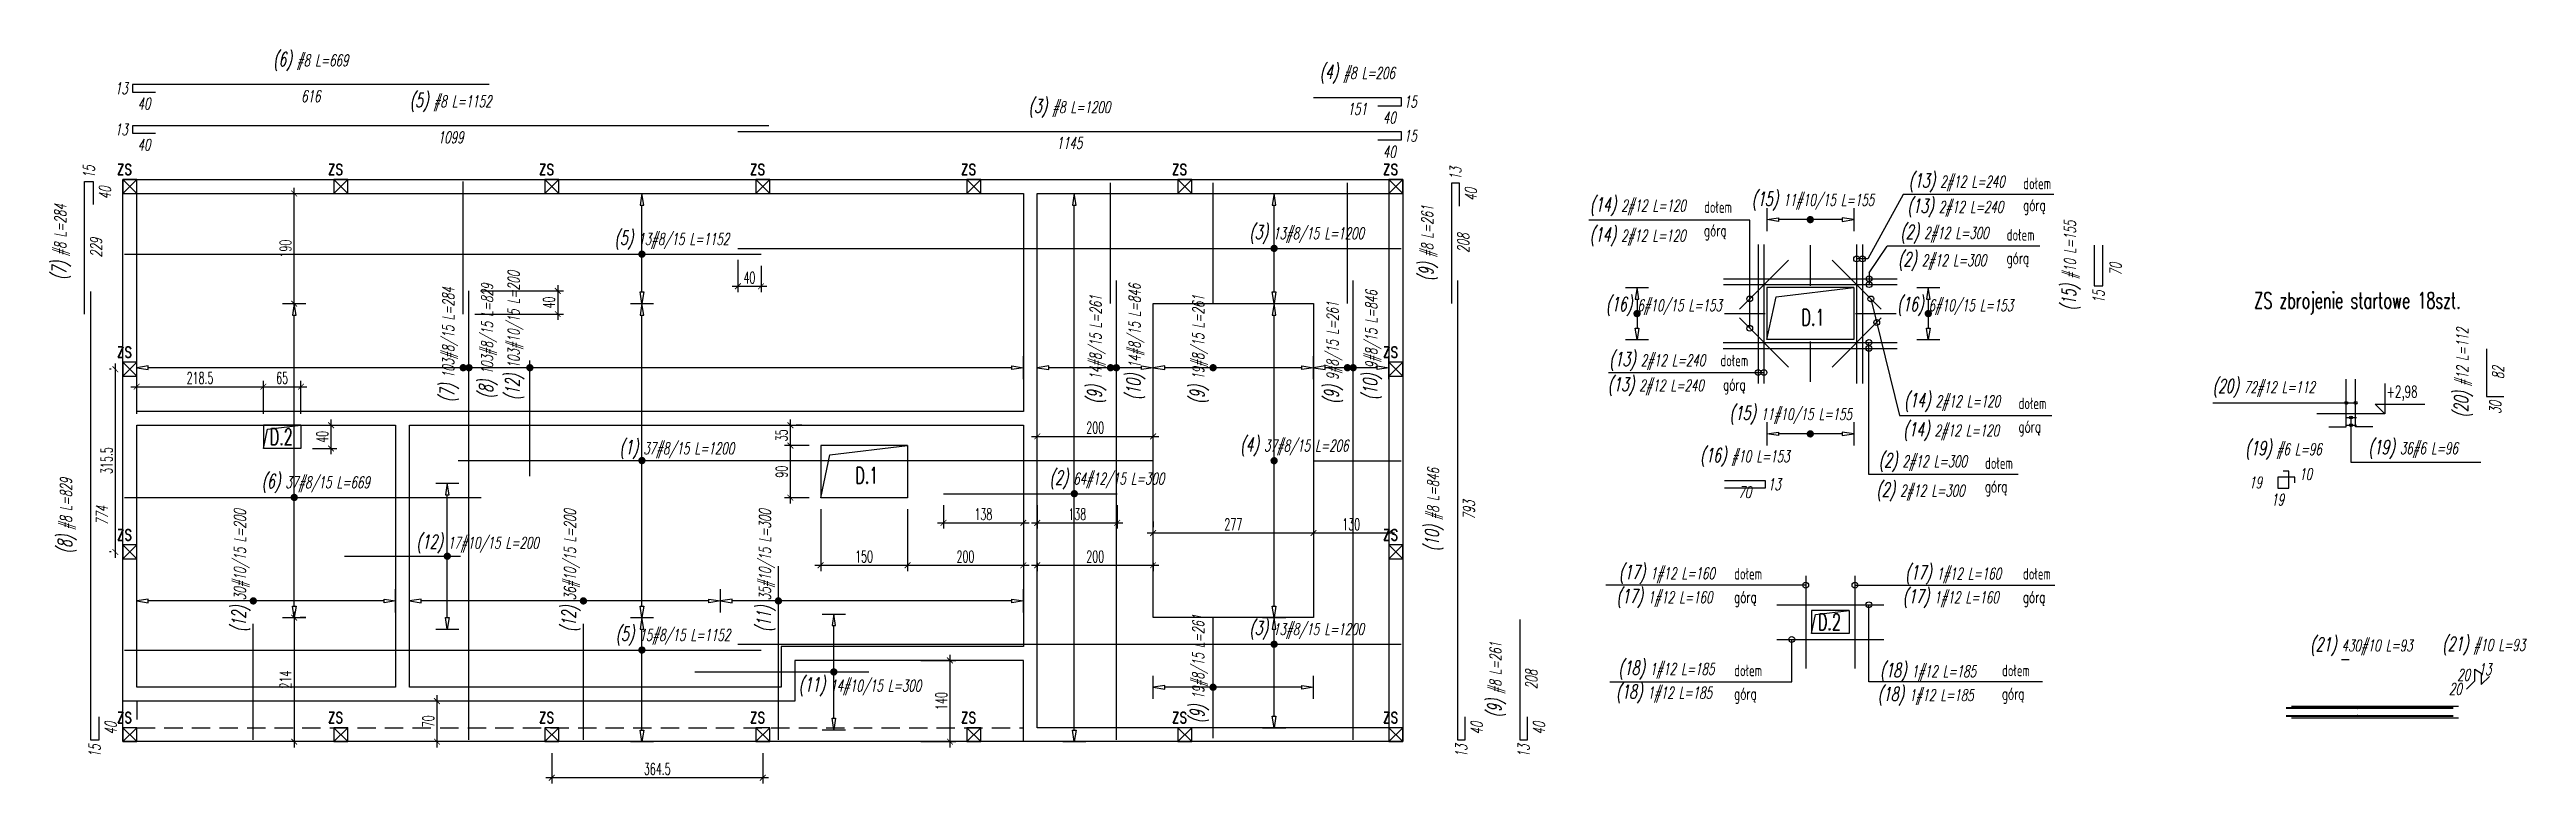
# Model space of a CAD drawing. Header units: millimetres. Extents: x 20746 to 38333, y -66592 to -55539.
# Drawn here: x 30658 to 34935, y -61634 to -60367 of the extents above; entities that cross this region are included whole.
import ezdxf
from ezdxf.enums import TextEntityAlignment as Align

# ---------------------------------------------------------------- set-up
doc = ezdxf.new("R2010")
doc.units = ezdxf.units.MM
doc.header["$LTSCALE"] = 5
doc.linetypes.add('DASHED2', pattern=[9.525, 6.35, -3.175])
doc.layers.get('Defpoints').update_dxf_attribs({"color": 251})
for name, color, linetype in [('K-HATCH', 8, 'Continuous'), ('K-LINIA', 254, 'Continuous'), ('K-POMOCNICZE', 9, 'DASHED2'), ('K-SRUBY', 3, 'Continuous'), ('K-STROPY', 161, 'Continuous'), ('K-TEXT 2.8mm', 101, 'Continuous'), ('K-TEXT 2mm', 254, 'Continuous'), ('K-WYMIARY', 1, 'Continuous'), ('K-ZBROJ_12', 161, 'Continuous'), ('ZBROJA_NIEZLICZAC', 255, 'Continuous'), ('ZBROJA_PRET', 161, 'Continuous'), ('ZBROJA_RZUTPR', 141, 'Continuous'), ('ZBROJA_RZUTPR1', 255, 'Continuous'), ('ZBROJA_ZASIEG', 253, 'Continuous'), ('ZBROJA_ZLICZAC', 125, 'Continuous')]:
    doc.layers.add(name, color=color, linetype=linetype)
doc.styles.add('STYL_ZBROJA', font='romanszb.shx', dxfattribs={"width": 0.65, "oblique": 12})
doc.styles.add('text 2.8mm', font='romans.shx', dxfattribs={"width": 0.65})
doc.styles.add('text 2mm', font='romans.shx', dxfattribs={"width": 0.65})
doc.styles.add('WYM1', font='romanszb.shx', dxfattribs={"width": 0.6})
doc.dimstyles.new('CM100', dxfattribs={"dimscale": 5, "dimtxt": 2, "dimasz": 1, "dimexe": 1, "dimexo": 2, "dimgap": 0.5, "dimtad": 1, "dimrnd": 0.5, "dimdsep": 46, "dimtxsty": 'WYM1', "dimblk": 'OBLIQUE', "dimcen": 0, "dimdle": 1, "dimclrd": 253, "dimclre": 251, "dimclrt": 30, "dimadec": 0, "dimazin": 0, "dimtfac": 1, "dimtix": 1, "dimtmove": 0, "dimatfit": 0, "dimfxl": 1, "dimtfillclr": 256, "dimtolj": 1, "dimarcsym": 0})

msp = doc.modelspace()

# ---------------------------------------------------------------- texts
at = {"layer": 'K-TEXT 2.8mm', "style": 'text 2.8mm', "width": 0.65}
for s, p in [('ZS zbrojenie startowe 18szt.', (34464.918, -60814.122)), ('D.1', (33683.136, -60843.319)), ('D.2', (31038.369, -61049.343)), ('D.1', (32049.467, -61116.049)), ('D.2', (33711.445, -61369.043))]:
    msp.add_text(s, height=28, dxfattribs=at).set_placement(p)
at = {"layer": 'K-TEXT 2mm', "style": 'text 2mm', "width": 0.65}
for s, p in [('dołem', (34065.956, -60608.162)), ('dołem', (33514.956, -60648.952)), ('górą', (34065.73, -60645.612)), ('górą', (33514.731, -60689.203)), ('dołem', (34037.401, -60696.814)), ('górą', (34037.175, -60737.065)), ('dołem', (33543.089, -60913.661)), ('górą', (33547.732, -60955.298)), ('dołem', (34057.903, -60987.642)), ('górą', (34057.677, -61027.893)), ('dołem', (34000.005, -61090.888)), ('górą', (33999.779, -61131.138)), ('dołem', (33566.879, -61281.792)), ('dołem', (34065.519, -61281.792)), ('górą', (33566.654, -61322.042)), ('górą', (34065.294, -61322.042)), ('dołem', (33566.879, -61448.672)), ('dołem', (34029.305, -61448.672)), ('górą', (33566.654, -61488.922)), ('górą', (34029.08, -61488.922))]:
    msp.add_text(s, height=20, dxfattribs=at).set_placement(p)
at = {"layer": 'K-TEXT 2mm', "lineweight": -2, "style": 'text 2mm', "width": 0.65}
msp.add_text('+2,98', height=20, dxfattribs=at).set_placement((34693.305, -60967.401))
at = {"layer": 'ZBROJA_NIEZLICZAC', "attachment_point": 8, "style": 'STYL_ZBROJA'}
for s, insert, char_height in [('\\H24;\\C71;\\H20;\\C256;\\H24;\\C71;(6)\\H20;\\C256; #8 L=669', (31109.299, -60403.578), 20), ('\\H24;\\C71;\\H20;\\C256;\\H24;\\C71;(4)\\H20;\\C256; #8 L=206', (32916.14, -60425.538), 20), ('\\H24;\\C71;\\H20;\\C256;\\H24;\\C71;(5)\\H20;\\C256; #8 L=1152', (31350.799, -60474.443), 20), ('\\H24;\\C71;\\H20;\\C256;\\H24;\\C71;(3)\\H20;\\C256; #8 L=1200', (32419.14, -60484.443), 20), ('\\H24;\\C71;\\H20;\\C256;\\H24;\\C71;(16)\\H20;\\C256; #10 L=153', (33585.309, -61086.919), 40), ('\\H24;\\C71;\\H20;\\C256;\\H24;\\C71;(19)\\H20;\\C256; #6 L=96', (34515.299, -61074.823), 40), ('\\H24;\\C71;\\H20;\\C256;\\H24;\\C71;(21)\\H20;\\C256; #10 L=93', (34861.073, -61412.524), 40)]:
    msp.add_mtext(s, dxfattribs=dict(at, insert=insert, char_height=char_height))
at = {"layer": 'ZBROJA_NIEZLICZAC', "attachment_point": 8, "rotation": 90, "style": 'STYL_ZBROJA'}
for s, insert, char_height in [('\\H24;\\C71;\\H20;\\C256;\\H24;\\C71;(7)\\H20;\\C256; #8 L=284', (30694.718, -60698.96), 20), ('\\H24;\\C71;\\H20;\\C256;\\H24;\\C71;(9)\\H20;\\C256; #8 L=261', (33055.141, -60701.094), 20), ('\\H24;\\C71;\\H20;\\C256;\\H24;\\C71;(15)\\H20;\\C256; #10 L=155', (34164.644, -60739.73), 40), ('\\H24;\\C71;\\H20;\\C256;\\H24;\\C71;(20)\\H20;\\C256; #12 L=112', (34841.992, -60924.61), 40), ('\\H24;\\C71;\\H20;\\C256;\\H24;\\C71;(8)\\H20;\\C256; #8 L=829', (30704.718, -61171.46), 20), ('\\H24;\\C71;\\H20;\\C256;\\H24;\\C71;(10)\\H20;\\C256; #8 L=846', (33065.141, -61160.96), 20), ('\\H24;\\C71;\\H20;\\C256;\\H24;\\C71;(9)\\H20;\\C256; #8 L=261', (33172.817, -61454.46), 20)]:
    msp.add_mtext(s, dxfattribs=dict(at, insert=insert, char_height=char_height))
at = {"layer": 'ZBROJA_RZUTPR1', "style": 'STYL_ZBROJA', "oblique": 12, "width": 0.65}
for s, p in [('13', (30793.299, -60434.078)), ('15', (33018.83, -60457.038)), ('13', (30793.299, -60504.943)), ('15', (33018.83, -60515.943)), ('13', (33647.499, -61117.419)), ('10', (34564.799, -61099.823)), ('20', (34837.573, -61446.524)), ('20', (34823.373, -61470.724))]:
    msp.add_text(s, height=20, dxfattribs=at).set_placement(p, align=Align.MIDDLE_RIGHT)
for s, p in [('40', (30821.299, -60460.578)), ('616', (31109.299, -60447.578)), ('151', (32916.14, -60469.538)), ('1099', (31350.799, -60518.443)), ('40', (32971.64, -60484.538)), ('40', (30821.299, -60531.443)), ('1145', (32419.14, -60528.443)), ('40', (32971.64, -60543.443)), ('70', (33585.309, -61130.919))]:
    msp.add_text(s, height=20, dxfattribs=at).set_placement(p, align=Align.MIDDLE)
for s, p in [('15', (30726.218, -60567.27)), ('13', (33085.641, -60569.904)), ('15', (34196.144, -60782.73)), ('30', (34880.992, -60973.61)), ('15', (30736.218, -61566.46)), ('13', (33095.641, -61566.46)), ('13', (33203.317, -61566.46))]:
    msp.add_text(s, height=20, rotation=90, dxfattribs=at).set_placement(p, align=Align.MIDDLE_RIGHT)
for s, p in [('40', (30753.718, -60614.46)), ('40', (33112.141, -60617.094)), ('208', (33099.141, -60701.094)), ('229', (30738.718, -60708.96)), ('70', (34225.451, -60746.312)), ('82', (34885.992, -60924.61)), ('774', (30748.718, -61171.46)), ('793', (33109.141, -61161.96)), ('208', (33216.817, -61454.46)), ('40', (30763.718, -61538.46)), ('40', (33122.141, -61538.46)), ('40', (33229.817, -61538.46))]:
    msp.add_text(s, height=20, rotation=90, dxfattribs=at).set_placement(p, align=Align.MIDDLE)
for s, p in [('19', (34455.799, -61114.323)), ('13', (34852.073, -61436.524))]:
    msp.add_text(s, height=20, dxfattribs=at).set_placement(p, align=Align.MIDDLE_LEFT)
msp.add_text('19', height=20, dxfattribs=at).set_placement((34505.299, -61133.823), align=Align.TOP_CENTER)
at = {"layer": 'ZBROJA_ZLICZAC', "attachment_point": 7, "style": 'STYL_ZBROJA'}
for s, insert, char_height in [('\\H24;\\C71;\\H20;\\C256;\\H24;\\C71;(13)\\H20;\\C256; 2#12 L=240', (33868.304, -60612.975), 40), ('\\H24;\\C71;\\H20;\\C256;\\H24;\\C71;(14)\\H20;\\C256; 2#12 L=120', (33317.645, -60654.278), 40), ('\\H24;\\C71;\\H20;\\C256;\\H24;\\C71;(15)\\H20;\\C256; 11#10/15 L=155', (33597.201, -60644.508), 40), ('\\H24;\\C71;\\H20;\\C256;\\H24;\\C71;(13)\\H20;\\C256; 2#12 L=240', (33865.802, -60656.537), 40), ('\\H24;\\C71;\\H20;\\C256;\\H24;\\C71;(5)\\H20;\\C256; 13#8/15 L=1152', (31633.671, -60712.148), 20), ('\\H24;\\C71;\\H20;\\C256;\\H24;\\C71;(3)\\H20;\\C256; 13#8/15 L=1200', (32729.75, -60702.148), 20), ('\\H24;\\C71;\\H20;\\C256;\\H24;\\C71;(14)\\H20;\\C256; 2#12 L=120', (33317.324, -60706.374), 40), ('\\H24;\\C71;\\H20;\\C256;\\H24;\\C71;(2)\\H20;\\C256; 2#12 L=300', (33853.881, -60701.522), 40), ('\\H24;\\C71;\\H20;\\C256;\\H24;\\C71;(2)\\H20;\\C256; 2#12 L=300', (33849.775, -60748.731), 40), ('\\H24;\\C71;\\H20;\\C256;\\H24;\\C71;(16)\\H20;\\C256; 6#10/15 L=153', (33345.365, -60826.391), 40), ('\\H24;\\C71;\\H20;\\C256;\\H24;\\C71;(16)\\H20;\\C256; 6#10/15 L=153', (33848.244, -60826.391), 40), ('\\H24;\\C71;\\H20;\\C256;\\H24;\\C71;(13)\\H20;\\C256; 2#12 L=240', (33351.15, -60921.296), 40), ('\\H24;\\C71;\\H20;\\C256;\\H24;\\C71;(13)\\H20;\\C256; 2#12 L=240', (33348.647, -60964.858), 40), ('\\H24;\\C71;\\H20;\\C256;\\H24;\\C71;(20)\\H20;\\C256; 72#12 L=112', (34392.865, -60967.748), 40), ('\\H24;\\C71;\\H20;\\C256;\\H24;\\C71;(15)\\H20;\\C256; 11#10/15 L=155', (33558.749, -61014.297), 40), ('\\H24;\\C71;\\H20;\\C256;\\H24;\\C71;(14)\\H20;\\C256; 2#12 L=120', (33860.306, -60992.03), 40), ('\\H24;\\C71;\\H20;\\C256;\\H24;\\C71;(14)\\H20;\\C256; 2#12 L=120', (33858.646, -61042.552), 40), ('\\H24;\\C71;\\H20;\\C256;\\H24;\\C71;(1)\\H20;\\C256; 37#8/15 L=1200', (31642.268, -61073.46), 20), ('\\H24;\\C71;\\H20;\\C256;\\H24;\\C71;(4)\\H20;\\C256; 37#8/15 L=206', (32713.989, -61068.657), 20), ('\\H24;\\C71;\\H20;\\C256;\\H24;\\C71;(2)\\H20;\\C256; 2#12 L=300', (33816.485, -61095.596), 40), ('\\H24;\\C71;\\H20;\\C256;\\H24;\\C71;(19)\\H20;\\C256; 36#6 L=96', (34661.88, -61073.134), 40), ('\\H24;\\C71;\\H20;\\C256;\\H24;\\C71;(6)\\H20;\\C256; 37#8/15 L=669', (31024.381, -61131.999), 20), ('\\H24;\\C71;\\H20;\\C256;\\H24;\\C71;(2)\\H20;\\C256; 64#12/15 L=300', (32384.759, -61125.565), 20), ('\\H24;\\C71;\\H20;\\C256;\\H24;\\C71;(2)\\H20;\\C256; 2#12 L=300', (33812.379, -61146.386), 40), ('\\H24;\\C71;\\H20;\\C256;\\H24;\\C71;(12)\\H20;\\C256; 17#10/15 L=200', (31291.593, -61236.341), 20), ('\\H24;\\C71;\\H20;\\C256;\\H24;\\C71;(17)\\H20;\\C256; 1#12 L=160', (33367.816, -61289.175), 40), ('\\H24;\\C71;\\H20;\\C256;\\H24;\\C71;(17)\\H20;\\C256; 1#12 L=160', (33862.173, -61289.532), 40), ('\\H24;\\C71;\\H20;\\C256;\\H24;\\C71;(17)\\H20;\\C256; 1#12 L=160', (33363.655, -61330.309), 40), ('\\H24;\\C71;\\H20;\\C256;\\H24;\\C71;(17)\\H20;\\C256; 1#12 L=160', (33858.012, -61330.666), 40), ('\\H24;\\C71;\\H20;\\C256;\\H24;\\C71;(5)\\H20;\\C256; 15#8/15 L=1152', (31635.554, -61395.422), 20), ('\\H24;\\C71;\\H20;\\C256;\\H24;\\C71;(3)\\H20;\\C256; 13#8/15 L=1200', (32729.75, -61385.422), 20), ('\\H24;\\C71;\\H20;\\C256;\\H24;\\C71;(21)\\H20;\\C256; 430#10 L=93', (34561.309, -61413.541), 40), ('\\H24;\\C71;\\H20;\\C256;\\H24;\\C71;(11)\\H20;\\C256; 14#10/15 L=300', (31951.768, -61482.817), 20), ('\\H24;\\C71;\\H20;\\C256;\\H24;\\C71;(18)\\H20;\\C256; 1#12 L=185', (33367.023, -61454.094), 40), ('\\H24;\\C71;\\H20;\\C256;\\H24;\\C71;(18)\\H20;\\C256; 1#12 L=185', (33818.733, -61458.167), 40), ('\\H24;\\C71;\\H20;\\C256;\\H24;\\C71;(18)\\H20;\\C256; 1#12 L=185', (33362.862, -61495.228), 40), ('\\H24;\\C71;\\H20;\\C256;\\H24;\\C71;(18)\\H20;\\C256; 1#12 L=185', (33814.572, -61499.301), 40)]:
    msp.add_mtext(s, dxfattribs=dict(at, insert=insert, char_height=char_height))
at = {"layer": 'ZBROJA_ZLICZAC', "char_height": 20, "attachment_point": 7, "rotation": 90, "style": 'STYL_ZBROJA'}
for s, insert in [('\\H24;\\C71;\\H20;\\C256;\\H24;\\C71;(8)\\H20;\\C256; 103#8/15 L=829', (31431.801, -60968.978)), ('\\H24;\\C71;\\H20;\\C256;\\H24;\\C71;(12)\\H20;\\C256; 103#10/15 L=200', (31477.402, -60971.907)), ('\\H24;\\C71;\\H20;\\C256;\\H24;\\C71;(10)\\H20;\\C256; 14#8/15 L=846', (32549.611, -60971.611)), ('\\H24;\\C71;\\H20;\\C256;\\H24;\\C71;(7)\\H20;\\C256; 103#8/15 L=284', (31364.734, -60975.343)), ('\\H24;\\C71;\\H20;\\C256;\\H24;\\C71;(9)\\H20;\\C256; 14#8/15 L=261', (32482.545, -60977.977)), ('\\H24;\\C71;\\H20;\\C256;\\H24;\\C71;(9)\\H20;\\C256; 19#8/15 L=261', (32659.527, -60977.977)), ('\\H24;\\C71;\\H20;\\C256;\\H24;\\C71;(9)\\H20;\\C256; 9#8/15 L=261', (32891.451, -60977.977)), ('\\H24;\\C71;\\H20;\\C256;\\H24;\\C71;(10)\\H20;\\C256; 9#8/15 L=846', (32958.518, -60971.611)), ('\\H24;\\C71;\\H20;\\C256;\\H24;\\C71;(12)\\H20;\\C256; 30#10/15 L=200', (31004.833, -61371.971)), ('\\H24;\\C71;\\H20;\\C256;\\H24;\\C71;(12)\\H20;\\C256; 36#10/15 L=200', (31574.838, -61371.971)), ('\\H24;\\C71;\\H20;\\C256;\\H24;\\C71;(11)\\H20;\\C256; 35#10/15 L=300', (31911.534, -61371.971)), ('\\H24;\\C71;\\H20;\\C256;\\H24;\\C71;(9)\\H20;\\C256; 19#8/15 L=261', (32659.527, -61529.519))]:
    msp.add_mtext(s, dxfattribs=dict(at, insert=insert))

# ---------------------------------------------------------------- blocks, each defined once
blk = doc.blocks.new('_ArchTick')
at = {"color": 0, "linetype": 'ByBlock', "const_width": 0.15}
blk.add_lwpolyline([(-0.5, -0.5), (0.5, 0.5)], dxfattribs=at)
blk = doc.blocks.new('*D74')
at = {"layer": 'Defpoints', "color": 0, "transparency": 16777216}
for p in [(32201.6, -61133.6), (32339.6, -61133.6), (32339.6, -61183.9)]:
    blk.add_point(p, dxfattribs=at)
at = {"layer": 'K-WYMIARY', "color": 251, "lineweight": -2, "transparency": 16777216}
for p, q in [((32201.6, -61153.6), (32201.6, -61193.9)), ((32339.6, -61153.6), (32339.6, -61193.9))]:
    blk.add_line(p, q, dxfattribs=at)
at = {"layer": 'K-WYMIARY', "color": 253, "lineweight": -2, "transparency": 16777216}
blk.add_line((32191.6, -61183.9), (32349.6, -61183.9), dxfattribs=at)
at = {"layer": 'K-WYMIARY', "color": 253, "lineweight": -2, "transparency": 16777216, "xscale": 10, "yscale": 10, "zscale": 10, "rotation": 180}
blk.add_blockref('_ArchTick', (32201.6, -61183.9), dxfattribs=at)
at = {"layer": 'K-WYMIARY', "color": 253, "lineweight": -2, "transparency": 16777216, "xscale": 10, "yscale": 10, "zscale": 10}
blk.add_blockref('_ArchTick', (32339.6, -61183.9), dxfattribs=at)
at = {"layer": 'K-WYMIARY', "color": 30, "transparency": 16777216, "insert": (32270.6, -61168.9), "char_height": 20, "attachment_point": 5, "style": 'WYM1'}
blk.add_mtext('\\A1;138', dxfattribs=at)
blk = doc.blocks.new('*D75')
at = {"layer": 'Defpoints', "color": 0, "transparency": 16777216}
for p in [(32363.6, -61133.6), (32501.6, -61133.6), (32501.6, -61183.9)]:
    blk.add_point(p, dxfattribs=at)
at = {"layer": 'K-WYMIARY', "color": 251, "lineweight": -2, "transparency": 16777216}
for p, q in [((32363.6, -61153.6), (32363.6, -61193.9)), ((32501.6, -61153.6), (32501.6, -61193.9))]:
    blk.add_line(p, q, dxfattribs=at)
at = {"layer": 'K-WYMIARY', "color": 253, "lineweight": -2, "transparency": 16777216}
blk.add_line((32353.6, -61183.9), (32511.6, -61183.9), dxfattribs=at)
at = {"layer": 'K-WYMIARY', "color": 253, "lineweight": -2, "transparency": 16777216, "xscale": 10, "yscale": 10, "zscale": 10, "rotation": 180}
blk.add_blockref('_ArchTick', (32363.6, -61183.9), dxfattribs=at)
at = {"layer": 'K-WYMIARY', "color": 253, "lineweight": -2, "transparency": 16777216, "xscale": 10, "yscale": 10, "zscale": 10}
blk.add_blockref('_ArchTick', (32501.6, -61183.9), dxfattribs=at)
at = {"layer": 'K-WYMIARY', "color": 30, "transparency": 16777216, "insert": (32432.6, -61168.9), "char_height": 20, "attachment_point": 5, "style": 'WYM1'}
blk.add_mtext('\\A1;138', dxfattribs=at)
blk = doc.blocks.new('*D76')
at = {"layer": 'Defpoints', "color": 0, "transparency": 16777216}
for p in [(32563.6, -61034.7), (32363.6, -61076.5), (32563.6, -61076.5)]:
    blk.add_point(p, dxfattribs=at)
at = {"layer": 'K-WYMIARY', "color": 251, "lineweight": -2, "transparency": 16777216}
for p, q in [((32363.6, -61056.5), (32363.6, -61024.7)), ((32563.6, -61056.5), (32563.6, -61024.7))]:
    blk.add_line(p, q, dxfattribs=at)
at = {"layer": 'K-WYMIARY', "color": 253, "lineweight": -2, "transparency": 16777216}
blk.add_line((32353.6, -61034.7), (32573.6, -61034.7), dxfattribs=at)
at = {"layer": 'K-WYMIARY', "color": 253, "lineweight": -2, "transparency": 16777216, "xscale": 10, "yscale": 10, "zscale": 10, "rotation": 180}
blk.add_blockref('_ArchTick', (32363.6, -61034.7), dxfattribs=at)
at = {"layer": 'K-WYMIARY', "color": 253, "lineweight": -2, "transparency": 16777216, "xscale": 10, "yscale": 10, "zscale": 10}
blk.add_blockref('_ArchTick', (32563.6, -61034.7), dxfattribs=at)
at = {"layer": 'K-WYMIARY', "color": 30, "transparency": 16777216, "insert": (32463.6, -61019.7), "char_height": 20, "attachment_point": 5, "style": 'WYM1'}
blk.add_mtext('\\A1;200', dxfattribs=at)
blk = doc.blocks.new('*D78')
at = {"layer": 'Defpoints', "color": 0, "transparency": 16777216}
for p in [(31937.3, -61050.5), (31989.6, -61050.5), (31989.6, -61140.5)]:
    blk.add_point(p, dxfattribs=at)
at = {"layer": 'K-WYMIARY', "color": 251, "lineweight": -2, "transparency": 16777216}
for p, q in [((31969.6, -61050.5), (31927.3, -61050.5)), ((31969.6, -61140.5), (31927.3, -61140.5))]:
    blk.add_line(p, q, dxfattribs=at)
at = {"layer": 'K-WYMIARY', "color": 253, "lineweight": -2, "transparency": 16777216}
blk.add_line((31937.3, -61150.5), (31937.3, -61040.5), dxfattribs=at)
at = {"layer": 'K-WYMIARY', "color": 253, "lineweight": -2, "transparency": 16777216, "xscale": 10, "yscale": 10, "zscale": 10}
for p, rotation in [((31937.3, -61050.5), 90), ((31937.3, -61140.5), 270)]:
    blk.add_blockref('_ArchTick', p, dxfattribs=dict(at, rotation=rotation))
at = {"layer": 'K-WYMIARY', "color": 30, "transparency": 16777216, "insert": (31922.3, -61095.5), "char_height": 20, "attachment_point": 5, "rotation": 90, "style": 'WYM1'}
blk.add_mtext('\\A1;90', dxfattribs=at)
blk = doc.blocks.new('*D79')
at = {"layer": 'Defpoints', "color": 0, "transparency": 16777216}
for p in [(31937.3, -61015.5), (31937.3, -61015.5), (31989.6, -61050.5)]:
    blk.add_point(p, dxfattribs=at)
at = {"layer": 'K-WYMIARY', "color": 253, "lineweight": -2, "transparency": 16777216}
blk.add_line((31937.3, -61060.5), (31937.3, -61005.5), dxfattribs=at)
at = {"layer": 'K-WYMIARY', "color": 251, "lineweight": -2, "transparency": 16777216}
for p, q in [((31957.3, -61015.5), (31947.3, -61015.5)), ((31969.6, -61050.5), (31927.3, -61050.5))]:
    blk.add_line(p, q, dxfattribs=at)
at = {"layer": 'K-WYMIARY', "color": 253, "lineweight": -2, "transparency": 16777216, "xscale": 10, "yscale": 10, "zscale": 10}
for p, rotation in [((31937.3, -61015.5), 90), ((31937.3, -61050.5), 270)]:
    blk.add_blockref('_ArchTick', p, dxfattribs=dict(at, rotation=rotation))
at = {"layer": 'K-WYMIARY', "color": 30, "transparency": 16777216, "insert": (31922.3, -61033), "char_height": 20, "attachment_point": 5, "rotation": 90, "style": 'WYM1'}
blk.add_mtext('\\A1;35', dxfattribs=at)
blk = doc.blocks.new('*D80')
at = {"layer": 'Defpoints', "color": 0, "transparency": 16777216}
for p in [(31989.6, -61140.5), (32139.6, -61140.5), (32139.6, -61257.1)]:
    blk.add_point(p, dxfattribs=at)
at = {"layer": 'K-WYMIARY', "color": 251, "lineweight": -2, "transparency": 16777216}
for p, q in [((31989.6, -61160.5), (31989.6, -61267.1)), ((32139.6, -61160.5), (32139.6, -61267.1))]:
    blk.add_line(p, q, dxfattribs=at)
at = {"layer": 'K-WYMIARY', "color": 253, "lineweight": -2, "transparency": 16777216}
blk.add_line((31979.6, -61257.1), (32149.6, -61257.1), dxfattribs=at)
at = {"layer": 'K-WYMIARY', "color": 253, "lineweight": -2, "transparency": 16777216, "xscale": 10, "yscale": 10, "zscale": 10, "rotation": 180}
blk.add_blockref('_ArchTick', (31989.6, -61257.1), dxfattribs=at)
at = {"layer": 'K-WYMIARY', "color": 253, "lineweight": -2, "transparency": 16777216, "xscale": 10, "yscale": 10, "zscale": 10}
blk.add_blockref('_ArchTick', (32139.6, -61257.1), dxfattribs=at)
at = {"layer": 'K-WYMIARY', "color": 30, "transparency": 16777216, "insert": (32064.6, -61242.1), "char_height": 20, "attachment_point": 5, "style": 'WYM1'}
blk.add_mtext('\\A1;150', dxfattribs=at)
blk = doc.blocks.new('*D81')
at = {"layer": 'Defpoints', "color": 0, "transparency": 16777216}
for p in [(32139.6, -61140.5), (32339.6, -61233.2), (32339.6, -61257.1)]:
    blk.add_point(p, dxfattribs=at)
at = {"layer": 'K-WYMIARY', "color": 251, "lineweight": -2, "transparency": 16777216}
for p, q in [((32139.6, -61160.5), (32139.6, -61267.1)), ((32339.6, -61253.2), (32339.6, -61267.1))]:
    blk.add_line(p, q, dxfattribs=at)
at = {"layer": 'K-WYMIARY', "color": 253, "lineweight": -2, "transparency": 16777216}
blk.add_line((32129.6, -61257.1), (32349.6, -61257.1), dxfattribs=at)
at = {"layer": 'K-WYMIARY', "color": 253, "lineweight": -2, "transparency": 16777216, "xscale": 10, "yscale": 10, "zscale": 10, "rotation": 180}
blk.add_blockref('_ArchTick', (32139.6, -61257.1), dxfattribs=at)
at = {"layer": 'K-WYMIARY', "color": 253, "lineweight": -2, "transparency": 16777216, "xscale": 10, "yscale": 10, "zscale": 10}
blk.add_blockref('_ArchTick', (32339.6, -61257.1), dxfattribs=at)
at = {"layer": 'K-WYMIARY', "color": 30, "transparency": 16777216, "insert": (32239.6, -61242.1), "char_height": 20, "attachment_point": 5, "style": 'WYM1'}
blk.add_mtext('\\A1;200', dxfattribs=at)
blk = doc.blocks.new('*D82')
at = {"layer": 'Defpoints', "color": 0, "transparency": 16777216}
for p in [(32840.6, -61201.5), (32840.6, -61201.5), (32970.6, -61201.5)]:
    blk.add_point(p, dxfattribs=at)
at = {"layer": 'K-WYMIARY', "color": 251, "lineweight": -2, "transparency": 16777216}
for p, q in [((32840.6, -61181.5), (32840.6, -61191.5)), ((32970.6, -61181.5), (32970.6, -61191.5))]:
    blk.add_line(p, q, dxfattribs=at)
at = {"layer": 'K-WYMIARY', "color": 253, "lineweight": -2, "transparency": 16777216}
blk.add_line((32980.6, -61201.5), (32830.6, -61201.5), dxfattribs=at)
at = {"layer": 'K-WYMIARY', "color": 253, "lineweight": -2, "transparency": 16777216, "xscale": 10, "yscale": 10, "zscale": 10, "rotation": 180}
blk.add_blockref('_ArchTick', (32840.6, -61201.5), dxfattribs=at)
at = {"layer": 'K-WYMIARY', "color": 253, "lineweight": -2, "transparency": 16777216, "xscale": 10, "yscale": 10, "zscale": 10}
blk.add_blockref('_ArchTick', (32970.6, -61201.5), dxfattribs=at)
at = {"layer": 'K-WYMIARY', "color": 30, "transparency": 16777216, "insert": (32905.6, -61186.5), "char_height": 20, "attachment_point": 5, "style": 'WYM1'}
blk.add_mtext('\\A1;130', dxfattribs=at)
blk = doc.blocks.new('*D83')
at = {"layer": 'Defpoints', "color": 0, "transparency": 16777216}
for p in [(32563.6, -61201.5), (32563.6, -61201.5), (32840.6, -61201.5)]:
    blk.add_point(p, dxfattribs=at)
at = {"layer": 'K-WYMIARY', "color": 251, "lineweight": -2, "transparency": 16777216}
for p, q in [((32563.6, -61181.5), (32563.6, -61191.5)), ((32840.6, -61181.5), (32840.6, -61191.5))]:
    blk.add_line(p, q, dxfattribs=at)
at = {"layer": 'K-WYMIARY', "color": 253, "lineweight": -2, "transparency": 16777216}
blk.add_line((32850.6, -61201.5), (32553.6, -61201.5), dxfattribs=at)
at = {"layer": 'K-WYMIARY', "color": 253, "lineweight": -2, "transparency": 16777216, "xscale": 10, "yscale": 10, "zscale": 10, "rotation": 180}
blk.add_blockref('_ArchTick', (32563.6, -61201.5), dxfattribs=at)
at = {"layer": 'K-WYMIARY', "color": 253, "lineweight": -2, "transparency": 16777216, "xscale": 10, "yscale": 10, "zscale": 10}
blk.add_blockref('_ArchTick', (32840.6, -61201.5), dxfattribs=at)
at = {"layer": 'K-WYMIARY', "color": 30, "transparency": 16777216, "insert": (32702.1, -61186.5), "char_height": 20, "attachment_point": 5, "style": 'WYM1'}
blk.add_mtext('\\A1;277', dxfattribs=at)
blk = doc.blocks.new('*D84')
at = {"layer": 'Defpoints', "color": 0, "transparency": 16777216}
for p in [(32363.6, -61233.2), (32563.6, -61233.2), (32563.6, -61257.1)]:
    blk.add_point(p, dxfattribs=at)
at = {"layer": 'K-WYMIARY', "color": 253, "lineweight": -2, "transparency": 16777216}
blk.add_line((32353.6, -61257.1), (32573.6, -61257.1), dxfattribs=at)
at = {"layer": 'K-WYMIARY', "color": 251, "lineweight": -2, "transparency": 16777216}
for p, q in [((32363.6, -61253.2), (32363.6, -61267.1)), ((32563.6, -61253.2), (32563.6, -61267.1))]:
    blk.add_line(p, q, dxfattribs=at)
at = {"layer": 'K-WYMIARY', "color": 253, "lineweight": -2, "transparency": 16777216, "xscale": 10, "yscale": 10, "zscale": 10, "rotation": 180}
blk.add_blockref('_ArchTick', (32363.6, -61257.1), dxfattribs=at)
at = {"layer": 'K-WYMIARY', "color": 253, "lineweight": -2, "transparency": 16777216, "xscale": 10, "yscale": 10, "zscale": 10}
blk.add_blockref('_ArchTick', (32563.6, -61257.1), dxfattribs=at)
at = {"layer": 'K-WYMIARY', "color": 30, "transparency": 16777216, "insert": (32463.6, -61242.1), "char_height": 20, "attachment_point": 5, "style": 'WYM1'}
blk.add_mtext('\\A1;200', dxfattribs=at)
blk = doc.blocks.new('*D85')
at = {"layer": 'Defpoints', "color": 0, "transparency": 16777216}
for p in [(31846.6, -60710.2), (31886.6, -60720.2), (31886.6, -60775.6)]:
    blk.add_point(p, dxfattribs=at)
at = {"layer": 'K-WYMIARY', "color": 251, "lineweight": -2, "transparency": 16777216}
for p, q in [((31846.6, -60730.2), (31846.6, -60785.6)), ((31886.6, -60740.2), (31886.6, -60785.6))]:
    blk.add_line(p, q, dxfattribs=at)
at = {"layer": 'K-WYMIARY', "color": 253, "lineweight": -2, "transparency": 16777216}
blk.add_line((31836.6, -60775.6), (31896.6, -60775.6), dxfattribs=at)
at = {"layer": 'K-WYMIARY', "color": 253, "lineweight": -2, "transparency": 16777216, "xscale": 10, "yscale": 10, "zscale": 10, "rotation": 180}
blk.add_blockref('_ArchTick', (31846.6, -60775.6), dxfattribs=at)
at = {"layer": 'K-WYMIARY', "color": 253, "lineweight": -2, "transparency": 16777216, "xscale": 10, "yscale": 10, "zscale": 10}
blk.add_blockref('_ArchTick', (31886.6, -60775.6), dxfattribs=at)
at = {"layer": 'K-WYMIARY', "color": 30, "transparency": 16777216, "insert": (31866.6, -60760.6), "char_height": 20, "attachment_point": 5, "style": 'WYM1'}
blk.add_mtext('\\A1;40', dxfattribs=at)
blk = doc.blocks.new('*D86')
at = {"layer": 'Defpoints', "color": 0, "transparency": 16777216}
for p in [(31382.3, -60783.6), (31372.3, -60823.6), (31535.6, -60823.6)]:
    blk.add_point(p, dxfattribs=at)
at = {"layer": 'K-WYMIARY', "color": 251, "lineweight": -2, "transparency": 16777216}
for p, q in [((31402.3, -60783.6), (31545.6, -60783.6)), ((31392.3, -60823.6), (31545.6, -60823.6))]:
    blk.add_line(p, q, dxfattribs=at)
at = {"layer": 'K-WYMIARY', "color": 253, "lineweight": -2, "transparency": 16777216}
blk.add_line((31535.6, -60773.6), (31535.6, -60833.6), dxfattribs=at)
at = {"layer": 'K-WYMIARY', "color": 253, "lineweight": -2, "transparency": 16777216, "xscale": 10, "yscale": 10, "zscale": 10}
for p, rotation in [((31535.6, -60783.6), 90), ((31535.6, -60823.6), 270)]:
    blk.add_blockref('_ArchTick', p, dxfattribs=dict(at, rotation=rotation))
at = {"layer": 'K-WYMIARY', "color": 30, "transparency": 16777216, "insert": (31520.6, -60803.6), "char_height": 20, "attachment_point": 5, "rotation": 90, "style": 'WYM1'}
blk.add_mtext('\\A1;40', dxfattribs=at)
blk = doc.blocks.new('*D89')
at = {"layer": 'Defpoints', "color": 0, "transparency": 16777216}
for p in [(31027.3, -60948.9), (30808.6, -61015.5), (31027.3, -61015.5)]:
    blk.add_point(p, dxfattribs=at)
at = {"layer": 'K-WYMIARY', "color": 251, "lineweight": -2, "transparency": 16777216}
for p, q in [((30808.6, -60995.5), (30808.6, -60938.9)), ((31027.3, -60995.5), (31027.3, -60938.9))]:
    blk.add_line(p, q, dxfattribs=at)
at = {"layer": 'K-WYMIARY', "color": 253, "lineweight": -2, "transparency": 16777216}
blk.add_line((30798.6, -60948.9), (31037.3, -60948.9), dxfattribs=at)
at = {"layer": 'K-WYMIARY', "color": 253, "lineweight": -2, "transparency": 16777216, "xscale": 10, "yscale": 10, "zscale": 10, "rotation": 180}
blk.add_blockref('_ArchTick', (30808.6, -60948.9), dxfattribs=at)
at = {"layer": 'K-WYMIARY', "color": 253, "lineweight": -2, "transparency": 16777216, "xscale": 10, "yscale": 10, "zscale": 10}
blk.add_blockref('_ArchTick', (31027.3, -60948.9), dxfattribs=at)
at = {"layer": 'K-WYMIARY', "color": 30, "transparency": 16777216, "insert": (30918, -60933.9), "char_height": 20, "attachment_point": 5, "style": 'WYM1'}
blk.add_mtext('\\A1;218.5', dxfattribs=at)
blk = doc.blocks.new('*D90')
at = {"layer": 'Defpoints', "color": 0, "transparency": 16777216}
for p in [(31092.3, -60948.9), (31027.3, -61015.5), (31092.3, -61015.5)]:
    blk.add_point(p, dxfattribs=at)
at = {"layer": 'K-WYMIARY', "color": 251, "lineweight": -2, "transparency": 16777216}
for p, q in [((31027.3, -60995.5), (31027.3, -60938.9)), ((31092.3, -60995.5), (31092.3, -60938.9))]:
    blk.add_line(p, q, dxfattribs=at)
at = {"layer": 'K-WYMIARY', "color": 253, "lineweight": -2, "transparency": 16777216}
blk.add_line((31017.3, -60948.9), (31102.3, -60948.9), dxfattribs=at)
at = {"layer": 'K-WYMIARY', "color": 253, "lineweight": -2, "transparency": 16777216, "xscale": 10, "yscale": 10, "zscale": 10, "rotation": 180}
blk.add_blockref('_ArchTick', (31027.3, -60948.9), dxfattribs=at)
at = {"layer": 'K-WYMIARY', "color": 253, "lineweight": -2, "transparency": 16777216, "xscale": 10, "yscale": 10, "zscale": 10}
blk.add_blockref('_ArchTick', (31092.3, -60948.9), dxfattribs=at)
at = {"layer": 'K-WYMIARY', "color": 30, "transparency": 16777216, "insert": (31059.8, -60933.9), "char_height": 20, "attachment_point": 5, "style": 'WYM1'}
blk.add_mtext('\\A1;65', dxfattribs=at)
blk = doc.blocks.new('*D91')
at = {"layer": 'Defpoints', "color": 0, "transparency": 16777216}
for p in [(31092.3, -61015.5), (31144.2, -61015.5), (31092.3, -61055.5)]:
    blk.add_point(p, dxfattribs=at)
at = {"layer": 'K-WYMIARY', "color": 251, "lineweight": -2, "transparency": 16777216}
for p, q in [((31112.3, -61015.5), (31154.2, -61015.5)), ((31112.3, -61055.5), (31154.2, -61055.5))]:
    blk.add_line(p, q, dxfattribs=at)
at = {"layer": 'K-WYMIARY', "color": 253, "lineweight": -2, "transparency": 16777216}
blk.add_line((31144.2, -61065.5), (31144.2, -61005.5), dxfattribs=at)
at = {"layer": 'K-WYMIARY', "color": 253, "lineweight": -2, "transparency": 16777216, "xscale": 10, "yscale": 10, "zscale": 10}
for p, rotation in [((31144.2, -61015.5), 90), ((31144.2, -61055.5), 270)]:
    blk.add_blockref('_ArchTick', p, dxfattribs=dict(at, rotation=rotation))
at = {"layer": 'K-WYMIARY', "color": 30, "transparency": 16777216, "insert": (31129.2, -61035.5), "char_height": 20, "attachment_point": 5, "rotation": 90, "style": 'WYM1'}
blk.add_mtext('\\A1;40', dxfattribs=at)
blk = doc.blocks.new('A$Ca28658d0')
blk.add_lwpolyline([(-12, -12), (12, -12), (12, 12), (-12, 12)], close=True)
for points in [[(-12, 12), (12, -12)], [(-12, -12), (12, 12)]]:
    blk.add_lwpolyline(points)
at = {"layer": 'K-TEXT 2.8mm', "style": 'text 2.8mm', "width": 0.65}
blk.add_text('zs', height=28, dxfattribs=at).set_placement((-22.4, 20))
blk = doc.blocks.new('*D102')
at = {"layer": 'Defpoints', "color": 0, "transparency": 16777216}
for p in [(31060.6, -60615.5), (31080.6, -60615.5), (31060.6, -60805.5)]:
    blk.add_point(p, dxfattribs=at)
at = {"layer": 'K-WYMIARY', "color": 253, "lineweight": -2, "transparency": 16777216}
blk.add_line((31080.6, -60815.5), (31080.6, -60605.5), dxfattribs=at)
at = {"layer": 'K-WYMIARY', "color": 251, "lineweight": -2, "transparency": 16777216}
for p, q in [((31080.6, -60615.5), (31090.6, -60615.5)), ((31080.6, -60805.5), (31090.6, -60805.5))]:
    blk.add_line(p, q, dxfattribs=at)
at = {"layer": 'K-WYMIARY', "color": 253, "lineweight": -2, "transparency": 16777216, "xscale": 10, "yscale": 10, "zscale": 10}
for p, rotation in [((31080.6, -60615.5), 90), ((31080.6, -60805.5), 270)]:
    blk.add_blockref('_ArchTick', p, dxfattribs=dict(at, rotation=rotation))
at = {"layer": 'K-WYMIARY', "color": 30, "transparency": 16777216, "insert": (31065.6, -60710.5), "char_height": 20, "attachment_point": 5, "rotation": 90, "style": 'WYM1'}
blk.add_mtext('\\A1;190', dxfattribs=at)
blk = doc.blocks.new('*D103')
at = {"layer": 'Defpoints', "color": 0, "transparency": 16777216}
for p in [(31080.6, -61347.5), (31080.6, -61561.5), (31080.6, -61561.5)]:
    blk.add_point(p, dxfattribs=at)
at = {"layer": 'K-WYMIARY', "color": 253, "lineweight": -2, "transparency": 16777216}
blk.add_line((31080.6, -61337.5), (31080.6, -61571.5), dxfattribs=at)
at = {"layer": 'K-WYMIARY', "color": 251, "lineweight": -2, "transparency": 16777216}
for p, q in [((31100.6, -61347.5), (31090.6, -61347.5)), ((31100.6, -61561.5), (31090.6, -61561.5))]:
    blk.add_line(p, q, dxfattribs=at)
at = {"layer": 'K-WYMIARY', "color": 253, "lineweight": -2, "transparency": 16777216, "xscale": 10, "yscale": 10, "zscale": 10}
for p, rotation in [((31080.6, -61347.5), 90), ((31080.6, -61561.5), 270)]:
    blk.add_blockref('_ArchTick', p, dxfattribs=dict(at, rotation=rotation))
at = {"layer": 'K-WYMIARY', "color": 30, "transparency": 16777216, "insert": (31065.6, -61454.5), "char_height": 20, "attachment_point": 5, "rotation": 90, "style": 'WYM1'}
blk.add_mtext('\\A1;214', dxfattribs=at)
blk = doc.blocks.new('*D104')
at = {"layer": 'Defpoints', "color": 0, "transparency": 16777216}
for p in [(31364.9, -61491.5), (31327.1, -61561.5), (31364.9, -61561.5)]:
    blk.add_point(p, dxfattribs=at)
at = {"layer": 'K-WYMIARY', "color": 251, "lineweight": -2, "transparency": 16777216}
for p, q in [((31344.9, -61491.5), (31317.1, -61491.5)), ((31344.9, -61561.5), (31317.1, -61561.5))]:
    blk.add_line(p, q, dxfattribs=at)
at = {"layer": 'K-WYMIARY', "color": 253, "lineweight": -2, "transparency": 16777216}
blk.add_line((31327.1, -61481.5), (31327.1, -61571.5), dxfattribs=at)
at = {"layer": 'K-WYMIARY', "color": 253, "lineweight": -2, "transparency": 16777216, "xscale": 10, "yscale": 10, "zscale": 10}
for p, rotation in [((31327.1, -61491.5), 90), ((31327.1, -61561.5), 270)]:
    blk.add_blockref('_ArchTick', p, dxfattribs=dict(at, rotation=rotation))
at = {"layer": 'K-WYMIARY', "color": 30, "transparency": 16777216, "insert": (31312.1, -61526.5), "char_height": 20, "attachment_point": 5, "rotation": 90, "style": 'WYM1'}
blk.add_mtext('\\A1;70', dxfattribs=at)
blk = doc.blocks.new('*D105')
at = {"layer": 'Defpoints', "color": 0, "transparency": 16777216}
for p in [(32142.4, -61421.5), (32142.4, -61561.5), (32212.8, -61561.5)]:
    blk.add_point(p, dxfattribs=at)
at = {"layer": 'K-WYMIARY', "color": 253, "lineweight": -2, "transparency": 16777216}
blk.add_line((32212.8, -61411.5), (32212.8, -61571.5), dxfattribs=at)
at = {"layer": 'K-WYMIARY', "color": 251, "lineweight": -2, "transparency": 16777216}
for p, q in [((32162.4, -61421.5), (32222.8, -61421.5)), ((32162.4, -61561.5), (32222.8, -61561.5))]:
    blk.add_line(p, q, dxfattribs=at)
at = {"layer": 'K-WYMIARY', "color": 253, "lineweight": -2, "transparency": 16777216, "xscale": 10, "yscale": 10, "zscale": 10}
for p, rotation in [((32212.8, -61421.5), 90), ((32212.8, -61561.5), 270)]:
    blk.add_blockref('_ArchTick', p, dxfattribs=dict(at, rotation=rotation))
at = {"layer": 'K-WYMIARY', "color": 30, "transparency": 16777216, "insert": (32197.8, -61491.5), "char_height": 20, "attachment_point": 5, "rotation": 90, "style": 'WYM1'}
blk.add_mtext('\\A1;140', dxfattribs=at)
blk = doc.blocks.new('*D106')
at = {"layer": 'Defpoints', "color": 0, "transparency": 16777216}
for p in [(31525.3, -61561.5), (31889.6, -61561.5), (31889.6, -61623.7)]:
    blk.add_point(p, dxfattribs=at)
at = {"layer": 'K-WYMIARY', "color": 251, "lineweight": -2, "transparency": 16777216}
for p, q in [((31525.3, -61581.5), (31525.3, -61633.7)), ((31889.6, -61581.5), (31889.6, -61633.7))]:
    blk.add_line(p, q, dxfattribs=at)
at = {"layer": 'K-WYMIARY', "color": 253, "lineweight": -2, "transparency": 16777216}
blk.add_line((31515.3, -61623.7), (31899.6, -61623.7), dxfattribs=at)
at = {"layer": 'K-WYMIARY', "color": 253, "lineweight": -2, "transparency": 16777216, "xscale": 10, "yscale": 10, "zscale": 10, "rotation": 180}
blk.add_blockref('_ArchTick', (31525.3, -61623.7), dxfattribs=at)
at = {"layer": 'K-WYMIARY', "color": 253, "lineweight": -2, "transparency": 16777216, "xscale": 10, "yscale": 10, "zscale": 10}
blk.add_blockref('_ArchTick', (31889.6, -61623.7), dxfattribs=at)
at = {"layer": 'K-WYMIARY', "color": 30, "transparency": 16777216, "insert": (31707.5, -61608.7), "char_height": 20, "attachment_point": 5, "style": 'WYM1'}
blk.add_mtext('\\A1;364.5', dxfattribs=at)
blk = doc.blocks.new('*D107')
at = {"layer": 'Defpoints', "color": 0, "transparency": 16777216}
for p in [(30784.6, -60918.8), (30771.7, -61234.1), (30784.6, -61234.1)]:
    blk.add_point(p, dxfattribs=at)
at = {"layer": 'K-WYMIARY', "color": 251, "lineweight": -2, "transparency": 16777216}
for p, q in [((30764.6, -60918.8), (30761.7, -60918.8)), ((30764.6, -61234.1), (30761.7, -61234.1))]:
    blk.add_line(p, q, dxfattribs=at)
at = {"layer": 'K-WYMIARY', "color": 253, "lineweight": -2, "transparency": 16777216}
blk.add_line((30771.7, -60908.8), (30771.7, -61244.1), dxfattribs=at)
at = {"layer": 'K-WYMIARY', "color": 253, "lineweight": -2, "transparency": 16777216, "xscale": 10, "yscale": 10, "zscale": 10}
for p, rotation in [((30771.7, -60918.8), 90), ((30771.7, -61234.1), 270)]:
    blk.add_blockref('_ArchTick', p, dxfattribs=dict(at, rotation=rotation))
at = {"layer": 'K-WYMIARY', "color": 30, "transparency": 16777216, "insert": (30756.7, -61076.5), "char_height": 20, "attachment_point": 5, "rotation": 90, "style": 'WYM1'}
blk.add_mtext('\\A1;315.5', dxfattribs=at)

# ---------------------------------------------------------------- dimensions: what is measured, and where the dimension line sits
at = {"layer": 'K-WYMIARY'}
for base, p1, p2, override, picture, middle in [((31080.64, -60615.46), (31060.64, -60805.46), (31060.64, -60615.46), {"dimscale": 10, "dimblk": 'ArchTick'}, '*D102', (31065.64, -60710.46)), ((31535.65, -60823.57), (31382.347, -60783.57), (31372.347, -60823.57), {"dimscale": 10, "dimblk": 'ArchTick'}, '*D86', (31520.65, -60803.57)), ((30771.651, -61234.127), (30784.64, -60918.794), (30784.64, -61234.127), {"dimscale": 10, "dimblk": 'ArchTick'}, '*D107', (30756.651, -61076.46)), ((31144.23, -61015.46), (31092.306, -61055.46), (31092.306, -61015.46), {"dimscale": 10, "dimblk": 'ArchTick'}, '*D91', (31129.23, -61035.46)), ((31937.266, -61015.46), (31989.64, -61050.46), (31937.266, -61015.46), {"dimscale": 10, "dimblk": 'ArchTick', "dimtmove": 1}, '*D79', (31922.266, -61032.96)), ((31937.266, -61050.46), (31989.64, -61140.46), (31989.64, -61050.46), {"dimscale": 10, "dimblk": 'ArchTick'}, '*D78', (31922.266, -61095.46)), ((31080.64, -61561.46), (31080.64, -61347.46), (31080.64, -61561.46), {"dimscale": 10, "dimblk": 'ArchTick'}, '*D103', (31065.64, -61454.46)), ((32212.821, -61561.46), (32142.39, -61421.46), (32142.39, -61561.46), {"dimscale": 10, "dimblk": 'ArchTick'}, '*D105', (32197.821, -61491.46)), ((31327.148, -61561.46), (31364.89, -61491.46), (31364.89, -61561.46), {"dimscale": 10, "dimblk": 'ArchTick'}, '*D104', (31312.148, -61526.46))]:
    dim = msp.add_linear_dim(base=base, p1=p1, p2=p2, angle=90, dimstyle='CM100', override=override, dxfattribs=at)
    dim.commit()
    dim.dimension.update_dxf_attribs({"geometry": picture, "text_midpoint": middle})
for base, p1, p2, override, picture, middle in [((31886.64, -60775.649), (31846.64, -60710.168), (31886.64, -60720.168), {"dimscale": 10, "dimblk": 'ArchTick'}, '*D85', (31866.64, -60760.649)), ((31027.306, -60948.908), (30808.64, -61015.46), (31027.306, -61015.46), {"dimscale": 10, "dimblk": 'ArchTick'}, '*D89', (30917.973, -60933.908)), ((31092.306, -60948.908), (31027.306, -61015.46), (31092.306, -61015.46), {"dimscale": 10, "dimblk": 'ArchTick', "dimtmove": 1}, '*D90', (31059.806, -60933.908)), ((32563.64, -61034.734), (32363.64, -61076.46), (32563.64, -61076.46), {"dimscale": 10, "dimblk": 'ArchTick'}, '*D76', (32463.64, -61019.734)), ((32139.64, -61257.129), (31989.64, -61140.46), (32139.64, -61140.46), {"dimscale": 10, "dimblk": 'ArchTick'}, '*D80', (32064.64, -61242.129)), ((32339.64, -61257.129), (32139.64, -61140.46), (32339.64, -61233.21), {"dimscale": 10, "dimblk": 'ArchTick', "dimtmove": 1}, '*D81', (32239.64, -61242.129)), ((32339.64, -61183.913), (32201.64, -61133.585), (32339.64, -61133.585), {"dimscale": 10, "dimblk": 'ArchTick'}, '*D74', (32270.64, -61168.913)), ((32501.64, -61183.913), (32363.64, -61133.585), (32501.64, -61133.585), {"dimscale": 10, "dimblk": 'ArchTick'}, '*D75', (32432.64, -61168.913)), ((32563.64, -61201.46), (32840.64, -61201.46), (32563.64, -61201.46), {"dimscale": 10, "dimblk": 'ArchTick', "dimtmove": 1}, '*D83', (32702.14, -61186.46)), ((32840.64, -61201.46), (32970.64, -61201.46), (32840.64, -61201.46), {"dimscale": 10, "dimblk": 'ArchTick'}, '*D82', (32905.64, -61186.46)), ((32563.64, -61257.129), (32363.64, -61233.21), (32563.64, -61233.21), {"dimscale": 10, "dimblk": 'ArchTick'}, '*D84', (32463.64, -61242.129)), ((31889.64, -61623.694), (31525.306, -61561.46), (31889.64, -61561.46), {"dimscale": 10, "dimblk": 'ArchTick'}, '*D106', (31707.473, -61608.694))]:
    dim = msp.add_linear_dim(base=base, p1=p1, p2=p2, dimstyle='CM100', override=override, dxfattribs=at)
    dim.commit()
    dim.dimension.update_dxf_attribs({"geometry": picture, "text_midpoint": middle})

# ---------------------------------------------------------------- linework, layer by layer
at = {"layer": 'K-HATCH'}
msp.add_lwpolyline([(32563.64, -60805.46), (32840.64, -60805.46), (32840.64, -61347.46), (32563.64, -61347.46)], close=True, dxfattribs=at)
at = {"layer": 'K-LINIA'}
for points in [[(30784.64, -61491.46), (30784.64, -60591.46), (32994.64, -60591.46), (32994.64, -61561.46), (32339.64, -61561.46), (32339.64, -61421.46), (31945.14, -61421.46), (31945.14, -61491.46)], [(30808.64, -60615.46), (32339.64, -60615.46), (32339.64, -60991.46), (30808.64, -60991.46)], [(32363.64, -60615.46), (32970.64, -60615.46), (32970.64, -61537.46), (32363.64, -61537.46)], [(30808.64, -61015.46), (31255.64, -61015.46), (31255.64, -61467.46), (30808.64, -61467.46)], [(31279.64, -61015.46), (32339.64, -61015.46), (32339.64, -61397.46), (31921.14, -61397.46), (31921.14, -61467.46), (31279.64, -61467.46)]]:
    msp.add_lwpolyline(points, close=True, dxfattribs=at)
for points in [[(34118.544, -60617.41), (33858.377, -60617.41), (33797.768, -60728.478), (33778.309, -60728.478)], [(33593.709, -60848.094), (33593.709, -60661.746), (33315.774, -60661.746)], [(33799.746, -60752.324), (33831.082, -60706.568)], [(34094.525, -60706.568), (33831.082, -60706.568)], [(33799.746, -60752.324), (33799.746, -60772.73)], [(33802.94, -60797.391), (33852.275, -60998.667)], [(34057.129, -61100.641), (33799.508, -61100.641), (33799.508, -60872.725)], [(33350.012, -60924.543), (33618.34, -60924.543)], [(34393.201, -60976.735), (34639.81, -60976.735)], [(33852.275, -60998.667), (34115.63, -60998.667)], [(34690.501, -60995.717), (34573.12, -60995.717)], [(34631.811, -61001.881), (34631.811, -61079.367), (34856.125, -61079.367)], [(33690.383, -61291.545), (33345.096, -61291.545)], [(33775.383, -61291.545), (34120.67, -61291.545)], [(34099.136, -61458.426), (33799.439, -61458.426), (33799.439, -61325.16)], [(33352.451, -61458.426), (33666.327, -61458.426), (33666.327, -61385.16)], [(34520.002, -61502.7), (34808.412, -61502.7)], [(34520.002, -61503.7), (34808.412, -61503.7)], [(34520.002, -61516.7), (34808.412, -61516.7)], [(34520.002, -61517.7), (34808.412, -61517.7)], [(34528.955, -61500.2), (34817.365, -61500.2)], [(34528.955, -61520.2), (34817.365, -61520.2)]]:
    msp.add_lwpolyline(points, dxfattribs=at)
for centre, radius in [((33778.309, -60728.478), 5), ((33788.309, -60728.478), 5), ((33799.746, -60762.73), 5), ((33799.746, -60772.73), 5), ((33593.709, -60797.391), 5), ((33802.94, -60797.391), 5), ((33593.709, -60848.094), 5), ((33812.921, -60838.113), 5), ((33799.508, -60872.725), 5), ((33799.508, -60882.725), 5), ((33608.34, -60924.543), 5), ((33618.34, -60924.543), 5), ((34623.811, -60976.901), 2.5), ((34639.81, -60976.901), 2.5), ((34631.811, -61002.047), 2.5), ((34631.811, -61015.465), 2.5), ((33690.383, -61291.545), 5), ((33775.383, -61291.545), 5), ((33799.439, -61325.16), 5), ((33666.327, -61385.16), 5), ((34643.175, -61503.2), 0.5), ((34643.175, -61504.2), 0.5), ((34643.175, -61516.2), 0.5), ((34643.175, -61517.2), 0.5)]:
    msp.add_circle(centre, radius, dxfattribs=at)
at = {"layer": 'K-POMOCNICZE'}
msp.add_lwpolyline([(30808.64, -61491.46), (30808.64, -61537.46), (32339.64, -61537.46)], dxfattribs=at)
at = {"layer": 'K-SRUBY'}
for points in [[(33623.309, -60777.73), (33623.309, -60867.73), (33639.219, -60793.64), (33773.309, -60777.73), (33623.309, -60777.73)], [(33623.309, -60867.73), (33639.219, -60793.64), (33773.309, -60777.73), (33773.309, -60867.73), (33623.309, -60867.73)], [(31027.306, -61015.46), (31027.306, -61055.46), (31034.201, -61022.355), (31092.306, -61015.46), (31027.306, -61015.46)], [(31027.306, -61055.46), (31034.201, -61022.355), (31092.306, -61015.46), (31092.306, -61055.46), (31027.306, -61055.46)], [(31989.64, -61050.46), (31989.64, -61140.46), (32005.55, -61066.37), (32139.64, -61050.46), (31989.64, -61050.46)], [(31989.64, -61140.46), (32005.55, -61066.37), (32139.64, -61050.46), (32139.64, -61140.46), (31989.64, -61140.46)], [(33700.383, -61335.16), (33700.383, -61375.16), (33707.277, -61342.054), (33765.383, -61335.16), (33700.383, -61335.16)], [(33700.383, -61375.16), (33707.277, -61342.054), (33765.383, -61335.16), (33765.383, -61375.16), (33700.383, -61375.16)]]:
    msp.add_lwpolyline(points, dxfattribs=at)
at = {"layer": 'K-STROPY'}
msp.add_lwpolyline([(30784.64, -60591.46), (32994.64, -60591.46), (32994.64, -61561.46), (30784.64, -61561.46)], close=True, dxfattribs=at)
at = {"layer": 'K-TEXT 2mm', "lineweight": -2}
msp.add_lwpolyline([(34690.501, -60943.38), (34690.501, -60995.717), (34673.729, -60978.945), (34759.108, -60978.945)], dxfattribs=at)
at = {"layer": 'K-ZBROJ_12'}
for points in [[(34593.811, -61018.084), (34623.811, -61018.084), (34623.811, -60935.717)], [(34669.81, -61018.084), (34639.81, -61018.084), (34639.81, -60935.717)]]:
    msp.add_lwpolyline(points, dxfattribs=at)
at = {"layer": 'ZBROJA_PRET'}
for p, q in [((31372.347, -60823.57), (31372.347, -60594.46)), ((32490.157, -60805.46), (32490.157, -60597.094)), ((32667.14, -60805.46), (32667.14, -60597.094)), ((32899.064, -60805.46), (32899.064, -60597.094)), ((30787.64, -60720.168), (31886.64, -60720.168)), ((31846.64, -60710.168), (32991.64, -60710.168)), ((33608.34, -60703.282), (33608.34, -60943.282)), ((33618.34, -60703.282), (33618.34, -60943.282)), ((33698.309, -60704.73), (33698.309, -60774.73)), ((33778.309, -60703.282), (33778.309, -60943.282)), ((33788.309, -60703.282), (33788.309, -60943.282)), ((32500.157, -61558.46), (32500.157, -60765.46)), ((32909.064, -61558.46), (32909.064, -60765.46)), ((33548.309, -60762.73), (33848.309, -60762.73)), ((33575.913, -60815.187), (33660.766, -60730.334)), ((33735.883, -60730.304), (33820.735, -60815.157)), ((31382.347, -61558.46), (31382.347, -60783.57)), ((33548.309, -60772.73), (33848.309, -60772.73)), ((33550.309, -60822.761), (33620.309, -60822.761)), ((33575.913, -60830.298), (33660.766, -60915.151)), ((33735.883, -60915.151), (33820.735, -60830.298)), ((33776.309, -60822.761), (33846.309, -60822.761)), ((33548.071, -60872.725), (33848.071, -60872.725)), ((33548.071, -60882.725), (33848.071, -60882.725)), ((33698.309, -60870.73), (33698.309, -60940.73)), ((31487.492, -61103.46), (31487.492, -60903.46)), ((34623.811, -61018.084), (34623.811, -60935.684)), ((34622.311, -61001.881), (34641.311, -61001.881)), ((34622.311, -61015.299), (34641.311, -61015.299)), ((31363.64, -61076.46), (32563.64, -61076.46)), ((32840.64, -61076.677), (32991.64, -61076.677)), ((30787.64, -61140.018), (31403.64, -61140.018)), ((32201.64, -61133.585), (32501.64, -61133.585)), ((31167.64, -61241.46), (31367.64, -61241.46)), ((31916.653, -61558.46), (31916.653, -61258.46)), ((33690.383, -61275.16), (33690.383, -61435.16)), ((33690.383, -61275.16), (33690.383, -61435.16)), ((33775.383, -61275.16), (33775.383, -61435.16)), ((33775.383, -61275.16), (33775.383, -61435.16)), ((33640.383, -61325.16), (33825.383, -61325.16)), ((33640.383, -61325.16), (33825.383, -61325.16)), ((31009.952, -61558.46), (31009.952, -61358.46)), ((31579.957, -61558.46), (31579.957, -61358.46)), ((32667.14, -61555.827), (32667.14, -61347.46)), ((30787.64, -61403.442), (31886.64, -61403.442)), ((31846.64, -61393.442), (32991.64, -61393.442)), ((33640.383, -61385.16), (33825.383, -61385.16)), ((33640.383, -61385.16), (33825.383, -61385.16)), ((31772.495, -61441.245), (32072.495, -61441.245)), ((34615.709, -61419.541), (34628.709, -61419.541))]:
    msp.add_line(p, q, dxfattribs=at)
at = {"layer": 'ZBROJA_RZUTPR'}
for points in [[(31417.299, -60427.578), (30801.299, -60427.578, 0.41421356), (30801.299, -60427.578), (30801.299, -60440.578, 0.41421356), (30801.299, -60440.578), (30841.299, -60440.578)], [(32840.64, -60449.538), (32991.64, -60449.538, -0.41421356), (32991.64, -60449.538), (32991.64, -60464.538, -0.41421356), (32991.64, -60464.538), (32951.64, -60464.538)], [(31900.299, -60498.443), (30801.299, -60498.443, 0.41421356), (30801.299, -60498.443), (30801.299, -60511.443, 0.41421356), (30801.299, -60511.443), (30841.299, -60511.443)], [(31846.64, -60508.443), (32991.64, -60508.443, -0.41421356), (32991.64, -60508.443), (32991.64, -60523.443, -0.41421356), (32991.64, -60523.443), (32951.64, -60523.443)], [(30718.718, -60823.46), (30718.718, -60594.46, -0.41421356), (30718.718, -60594.46), (30733.718, -60594.46, -0.41421356), (30733.718, -60594.46), (30733.718, -60634.46)], [(33079.141, -60805.094), (33079.141, -60597.094, -0.41421356), (33079.141, -60597.094), (33092.141, -60597.094, -0.41421356), (33092.141, -60597.094), (33092.141, -60637.094)], [(34188.644, -60704.73), (34188.644, -60774.73, 0.41421356), (34188.644, -60774.73), (34203.644, -60774.73, 0.41421356), (34203.644, -60774.73), (34203.644, -60704.73)], [(33089.141, -60765.46), (33089.141, -61558.46, 0.41421356), (33089.141, -61558.46), (33102.141, -61558.46, 0.41421356), (33102.141, -61558.46), (33102.141, -61518.46)], [(30728.718, -60784.46), (30728.718, -61558.46, 0.41421356), (30728.718, -61558.46), (30743.718, -61558.46, 0.41421356), (30743.718, -61558.46), (30743.718, -61518.46)], [(34865.992, -60883.61), (34865.992, -60965.61, 0.41421356), (34865.992, -60965.61), (34895.992, -60965.61)], [(33550.309, -61110.919), (33620.309, -61110.919, -0.41421356), (33620.309, -61110.919), (33620.309, -61123.919, -0.41421356), (33620.309, -61123.919), (33550.309, -61123.919)], [(34534.799, -61114.823), (34534.799, -61104.823, 0.41421356), (34534.799, -61104.823), (34505.799, -61104.823, 0.41421356), (34505.799, -61104.823), (34505.799, -61123.823, 0.41421356), (34505.799, -61123.823), (34524.799, -61123.823, 0.41421356), (34524.799, -61123.823), (34524.799, -61094.823, 0.41421356), (34524.799, -61094.823), (34514.799, -61094.823)], [(33196.817, -61350.46), (33196.817, -61558.46, 0.41421356), (33196.817, -61558.46), (33209.817, -61558.46, 0.41421356), (33209.817, -61558.46), (33209.817, -61518.46)]]:
    msp.add_lwpolyline(points, format="xyb", dxfattribs=at)
msp.add_lwpolyline([(34831.373, -61470.724), (34845.515, -61456.582), (34845.515, -61436.582), (34856.773, -61443.082), (34856.773, -61463.082), (34870.916, -61448.939)], dxfattribs=at)
at = {"layer": 'ZBROJA_ZASIEG'}
for p, q in [((31661.009, -60615.46), (31701.009, -60615.46)), ((32407.555, -60615.46), (32447.555, -60615.46)), ((32752.546, -60615.46), (32792.546, -60615.46)), ((33623.309, -60640.538), (33623.309, -60680.538)), ((33773.309, -60640.538), (33773.309, -60680.538)), ((31060.64, -60805.46), (31100.64, -60805.46)), ((31661.009, -60805.46), (31701.009, -60805.46)), ((31661.009, -60805.46), (31701.009, -60805.46)), ((32752.546, -60805.46), (32792.546, -60805.46)), ((32752.546, -60805.46), (32792.546, -60805.46)), ((33379.155, -60777.748), (33419.155, -60777.748)), ((33882.035, -60777.748), (33922.035, -60777.748)), ((30808.64, -60936.137), (30808.64, -60896.137)), ((30808.64, -60936.137), (30808.64, -60896.137)), ((30808.64, -60936.137), (30808.64, -60896.137)), ((32339.64, -60936.137), (32339.64, -60896.137)), ((32339.64, -60936.137), (32339.64, -60896.137)), ((32339.64, -60936.137), (32339.64, -60896.137)), ((32363.64, -60936.137), (32363.64, -60896.137)), ((32363.64, -60936.137), (32363.64, -60896.137)), ((32563.64, -60936.137), (32563.64, -60896.137)), ((32563.64, -60936.137), (32563.64, -60896.137)), ((32563.64, -60936.137), (32563.64, -60896.137)), ((32840.64, -60936.137), (32840.64, -60896.137)), ((32840.64, -60936.137), (32840.64, -60896.137)), ((32840.64, -60936.137), (32840.64, -60896.137)), ((32970.64, -60936.137), (32970.64, -60896.137)), ((32970.64, -60936.137), (32970.64, -60896.137)), ((33379.155, -60867.73), (33419.155, -60867.73)), ((33882.035, -60867.73), (33922.035, -60867.73)), ((33623.309, -61010.327), (33623.309, -61050.327)), ((33773.309, -61010.327), (33773.309, -61050.327)), ((31324.936, -61115.46), (31364.936, -61115.46)), ((30808.64, -61338.627), (30808.64, -61298.627)), ((31255.64, -61338.627), (31255.64, -61298.627)), ((31279.64, -61338.627), (31279.64, -61298.627)), ((31816.653, -61338.627), (31816.653, -61298.627)), ((31816.653, -61338.627), (31816.653, -61298.627)), ((32339.64, -61338.627), (32339.64, -61298.627)), ((31060.64, -61347.46), (31100.64, -61347.46)), ((31324.936, -61367.46), (31364.936, -61367.46)), ((31661.009, -61347.46), (31701.009, -61347.46)), ((31661.009, -61347.46), (31701.009, -61347.46)), ((31992.328, -61341.245), (32032.328, -61341.245)), ((32752.546, -61347.46), (32792.546, -61347.46)), ((32752.546, -61347.46), (32792.546, -61347.46)), ((32563.64, -61487.679), (32563.64, -61447.679)), ((32840.64, -61487.679), (32840.64, -61447.679)), ((31992.328, -61541.245), (32032.328, -61541.245)), ((32752.546, -61537.46), (32792.546, -61537.46)), ((31661.009, -61561.46), (31701.009, -61561.46)), ((32407.555, -61561.46), (32447.555, -61561.46))]:
    msp.add_line(p, q, dxfattribs=at)
for points in [[(31681.009, -60785.46), (31684.109, -60785.46), (31681.009, -60805.46), (31677.909, -60785.46), (31681.009, -60785.46), (31681.009, -60635.46), (31684.109, -60635.46), (31681.009, -60615.46), (31677.909, -60635.46), (31681.009, -60635.46)], [(32427.555, -61541.46), (32430.655, -61541.46), (32427.555, -61561.46), (32424.455, -61541.46), (32427.555, -61541.46), (32427.555, -60635.46), (32430.655, -60635.46), (32427.555, -60615.46), (32424.455, -60635.46), (32427.555, -60635.46)], [(32772.546, -60785.46), (32775.646, -60785.46), (32772.546, -60805.46), (32769.446, -60785.46), (32772.546, -60785.46), (32772.546, -60635.46), (32775.646, -60635.46), (32772.546, -60615.46), (32769.446, -60635.46), (32772.546, -60635.46)], [(33753.309, -60660.538), (33753.309, -60663.638), (33773.309, -60660.538), (33753.309, -60657.438), (33753.309, -60660.538), (33643.309, -60660.538), (33643.309, -60663.638), (33623.309, -60660.538), (33643.309, -60657.438), (33643.309, -60660.538)], [(31080.64, -61327.46), (31083.74, -61327.46), (31080.64, -61347.46), (31077.54, -61327.46), (31080.64, -61327.46), (31080.64, -60825.46), (31083.74, -60825.46), (31080.64, -60805.46), (31077.54, -60825.46), (31080.64, -60825.46)], [(31681.009, -61327.46), (31684.109, -61327.46), (31681.009, -61347.46), (31677.909, -61327.46), (31681.009, -61327.46), (31681.009, -60825.46), (31684.109, -60825.46), (31681.009, -60805.46), (31677.909, -60825.46), (31681.009, -60825.46)], [(32772.546, -61327.46), (32775.646, -61327.46), (32772.546, -61347.46), (32769.446, -61327.46), (32772.546, -61327.46), (32772.546, -60825.46), (32775.646, -60825.46), (32772.546, -60805.46), (32769.446, -60825.46), (32772.546, -60825.46)], [(33399.155, -60797.748), (33402.255, -60797.748), (33399.155, -60777.748), (33396.055, -60797.748), (33399.155, -60797.748), (33399.155, -60847.73), (33402.255, -60847.73), (33399.155, -60867.73), (33396.055, -60847.73), (33399.155, -60847.73)], [(33902.035, -60797.748), (33905.135, -60797.748), (33902.035, -60777.748), (33898.935, -60797.748), (33902.035, -60797.748), (33902.035, -60847.73), (33905.135, -60847.73), (33902.035, -60867.73), (33898.935, -60847.73), (33902.035, -60847.73)], [(32319.64, -60916.137), (32319.64, -60913.037), (32339.64, -60916.137), (32319.64, -60919.237), (32319.64, -60916.137), (30828.64, -60916.137), (30828.64, -60913.037), (30808.64, -60916.137), (30828.64, -60919.237), (30828.64, -60916.137)], [(32319.64, -60916.137), (32319.64, -60913.037), (32339.64, -60916.137), (32319.64, -60919.237), (32319.64, -60916.137), (30828.64, -60916.137), (30828.64, -60913.037), (30808.64, -60916.137), (30828.64, -60919.237), (30828.64, -60916.137)], [(32319.64, -60916.137), (32319.64, -60913.037), (32339.64, -60916.137), (32319.64, -60919.237), (32319.64, -60916.137), (30828.64, -60916.137), (30828.64, -60913.037), (30808.64, -60916.137), (30828.64, -60919.237), (30828.64, -60916.137)], [(32543.64, -60916.137), (32543.64, -60913.037), (32563.64, -60916.137), (32543.64, -60919.237), (32543.64, -60916.137), (32383.64, -60916.137), (32383.64, -60913.037), (32363.64, -60916.137), (32383.64, -60919.237), (32383.64, -60916.137)], [(32543.64, -60916.137), (32543.64, -60913.037), (32563.64, -60916.137), (32543.64, -60919.237), (32543.64, -60916.137), (32383.64, -60916.137), (32383.64, -60913.037), (32363.64, -60916.137), (32383.64, -60919.237), (32383.64, -60916.137)], [(32820.64, -60916.137), (32820.64, -60913.037), (32840.64, -60916.137), (32820.64, -60919.237), (32820.64, -60916.137), (32583.64, -60916.137), (32583.64, -60913.037), (32563.64, -60916.137), (32583.64, -60919.237), (32583.64, -60916.137)], [(32950.64, -60916.137), (32950.64, -60913.037), (32970.64, -60916.137), (32950.64, -60919.237), (32950.64, -60916.137), (32860.64, -60916.137), (32860.64, -60913.037), (32840.64, -60916.137), (32860.64, -60919.237), (32860.64, -60916.137)], [(32950.64, -60916.137), (32950.64, -60913.037), (32970.64, -60916.137), (32950.64, -60919.237), (32950.64, -60916.137), (32860.64, -60916.137), (32860.64, -60913.037), (32840.64, -60916.137), (32860.64, -60919.237), (32860.64, -60916.137)], [(33753.309, -61030.327), (33753.309, -61033.427), (33773.309, -61030.327), (33753.309, -61027.227), (33753.309, -61030.327), (33643.309, -61030.327), (33643.309, -61033.427), (33623.309, -61030.327), (33643.309, -61027.227), (33643.309, -61030.327)], [(31344.936, -61347.46), (31348.036, -61347.46), (31344.936, -61367.46), (31341.836, -61347.46), (31344.936, -61347.46), (31344.936, -61135.46), (31348.036, -61135.46), (31344.936, -61115.46), (31341.836, -61135.46), (31344.936, -61135.46)], [(31235.64, -61318.627), (31235.64, -61315.527), (31255.64, -61318.627), (31235.64, -61321.727), (31235.64, -61318.627), (30828.64, -61318.627), (30828.64, -61315.527), (30808.64, -61318.627), (30828.64, -61321.727), (30828.64, -61318.627)], [(31796.653, -61318.627), (31796.653, -61315.527), (31816.653, -61318.627), (31796.653, -61321.727), (31796.653, -61318.627), (31299.64, -61318.627), (31299.64, -61315.527), (31279.64, -61318.627), (31299.64, -61321.727), (31299.64, -61318.627)], [(32319.64, -61318.627), (32319.64, -61315.527), (32339.64, -61318.627), (32319.64, -61321.727), (32319.64, -61318.627), (31836.653, -61318.627), (31836.653, -61315.527), (31816.653, -61318.627), (31836.653, -61321.727), (31836.653, -61318.627)], [(31681.009, -61541.46), (31684.109, -61541.46), (31681.009, -61561.46), (31677.909, -61541.46), (31681.009, -61541.46), (31681.009, -61367.46), (31684.109, -61367.46), (31681.009, -61347.46), (31677.909, -61367.46), (31681.009, -61367.46)], [(32012.328, -61521.245), (32015.428, -61521.245), (32012.328, -61541.245), (32009.228, -61521.245), (32012.328, -61521.245), (32012.328, -61361.245), (32015.428, -61361.245), (32012.328, -61341.245), (32009.228, -61361.245), (32012.328, -61361.245)], [(32772.546, -61517.46), (32775.646, -61517.46), (32772.546, -61537.46), (32769.446, -61517.46), (32772.546, -61517.46), (32772.546, -61367.46), (32775.646, -61367.46), (32772.546, -61347.46), (32769.446, -61367.46), (32772.546, -61367.46)], [(32820.64, -61467.679), (32820.64, -61464.579), (32840.64, -61467.679), (32820.64, -61470.779), (32820.64, -61467.679), (32583.64, -61467.679), (32583.64, -61464.579), (32563.64, -61467.679), (32583.64, -61470.779), (32583.64, -61467.679)]]:
    msp.add_lwpolyline(points, dxfattribs=at)
at = {"layer": 'ZBROJA_ZASIEG', "const_width": 6.3}
for points in [[(33695.159, -60660.538, 1), (33701.459, -60660.538, 1)], [(31677.859, -60720.168, 1), (31684.159, -60720.168, 1)], [(32769.396, -60710.168, 1), (32775.696, -60710.168, 1)], [(33396.005, -60822.761, 1), (33402.305, -60822.761, 1)], [(33898.885, -60822.761, 1), (33905.185, -60822.761, 1)], [(31369.197, -60916.137, 1), (31375.497, -60916.137, 1)], [(31379.197, -60916.137, 1), (31385.497, -60916.137, 1)], [(31484.342, -60916.137, 1), (31490.642, -60916.137, 1)], [(32487.007, -60916.137, 1), (32493.307, -60916.137, 1)], [(32497.007, -60916.137, 1), (32503.307, -60916.137, 1)], [(32663.99, -60916.137, 1), (32670.29, -60916.137, 1)], [(32895.914, -60916.137, 1), (32902.214, -60916.137, 1)], [(32905.914, -60916.137, 1), (32912.214, -60916.137, 1)], [(33695.159, -61030.327, 1), (33701.459, -61030.327, 1)], [(31677.859, -61076.46, 1), (31684.159, -61076.46, 1)], [(32769.396, -61076.677, 1), (32775.696, -61076.677, 1)], [(31077.49, -61140.018, 1), (31083.79, -61140.018, 1)], [(32424.405, -61133.585, 1), (32430.705, -61133.585, 1)], [(31341.786, -61241.46, 1), (31348.086, -61241.46, 1)], [(31006.802, -61318.627, 1), (31013.102, -61318.627, 1)], [(31576.807, -61318.627, 1), (31583.107, -61318.627, 1)], [(31913.503, -61318.627, 1), (31919.803, -61318.627, 1)], [(31677.859, -61403.442, 1), (31684.159, -61403.442, 1)], [(32769.396, -61393.442, 1), (32775.696, -61393.442, 1)], [(32009.178, -61441.245, 1), (32015.478, -61441.245, 1)], [(32663.99, -61467.679, 1), (32670.29, -61467.679, 1)]]:
    msp.add_lwpolyline(points, format="xyb", close=True, dxfattribs=at)

# ---------------------------------------------------------------- block references
at = {"layer": 'K-LINIA'}
for p in [(30796.64, -60603.46), (31160.973, -60603.46), (31525.306, -60603.46), (31889.64, -60603.46), (32253.973, -60603.46), (32618.306, -60603.46), (32982.64, -60603.46), (30796.64, -60918.794), (32982.64, -60918.794), (30796.64, -61234.127), (32982.64, -61234.127), (30796.64, -61549.46), (31160.973, -61549.46), (31525.306, -61549.46), (31889.64, -61549.46), (32253.973, -61549.46), (32618.306, -61549.46), (32982.64, -61549.46)]:
    msp.add_blockref('A$Ca28658d0', p, dxfattribs=at)

msp.set_redraw_order([(e.dxf.handle, doc.entitydb.next_handle()) for e in msp.query("TEXT MTEXT ATTDEF DIMENSION ARC_DIMENSION")])  # texts and dimensions are drawn at this point

doc.saveas('drawing.dxf')
